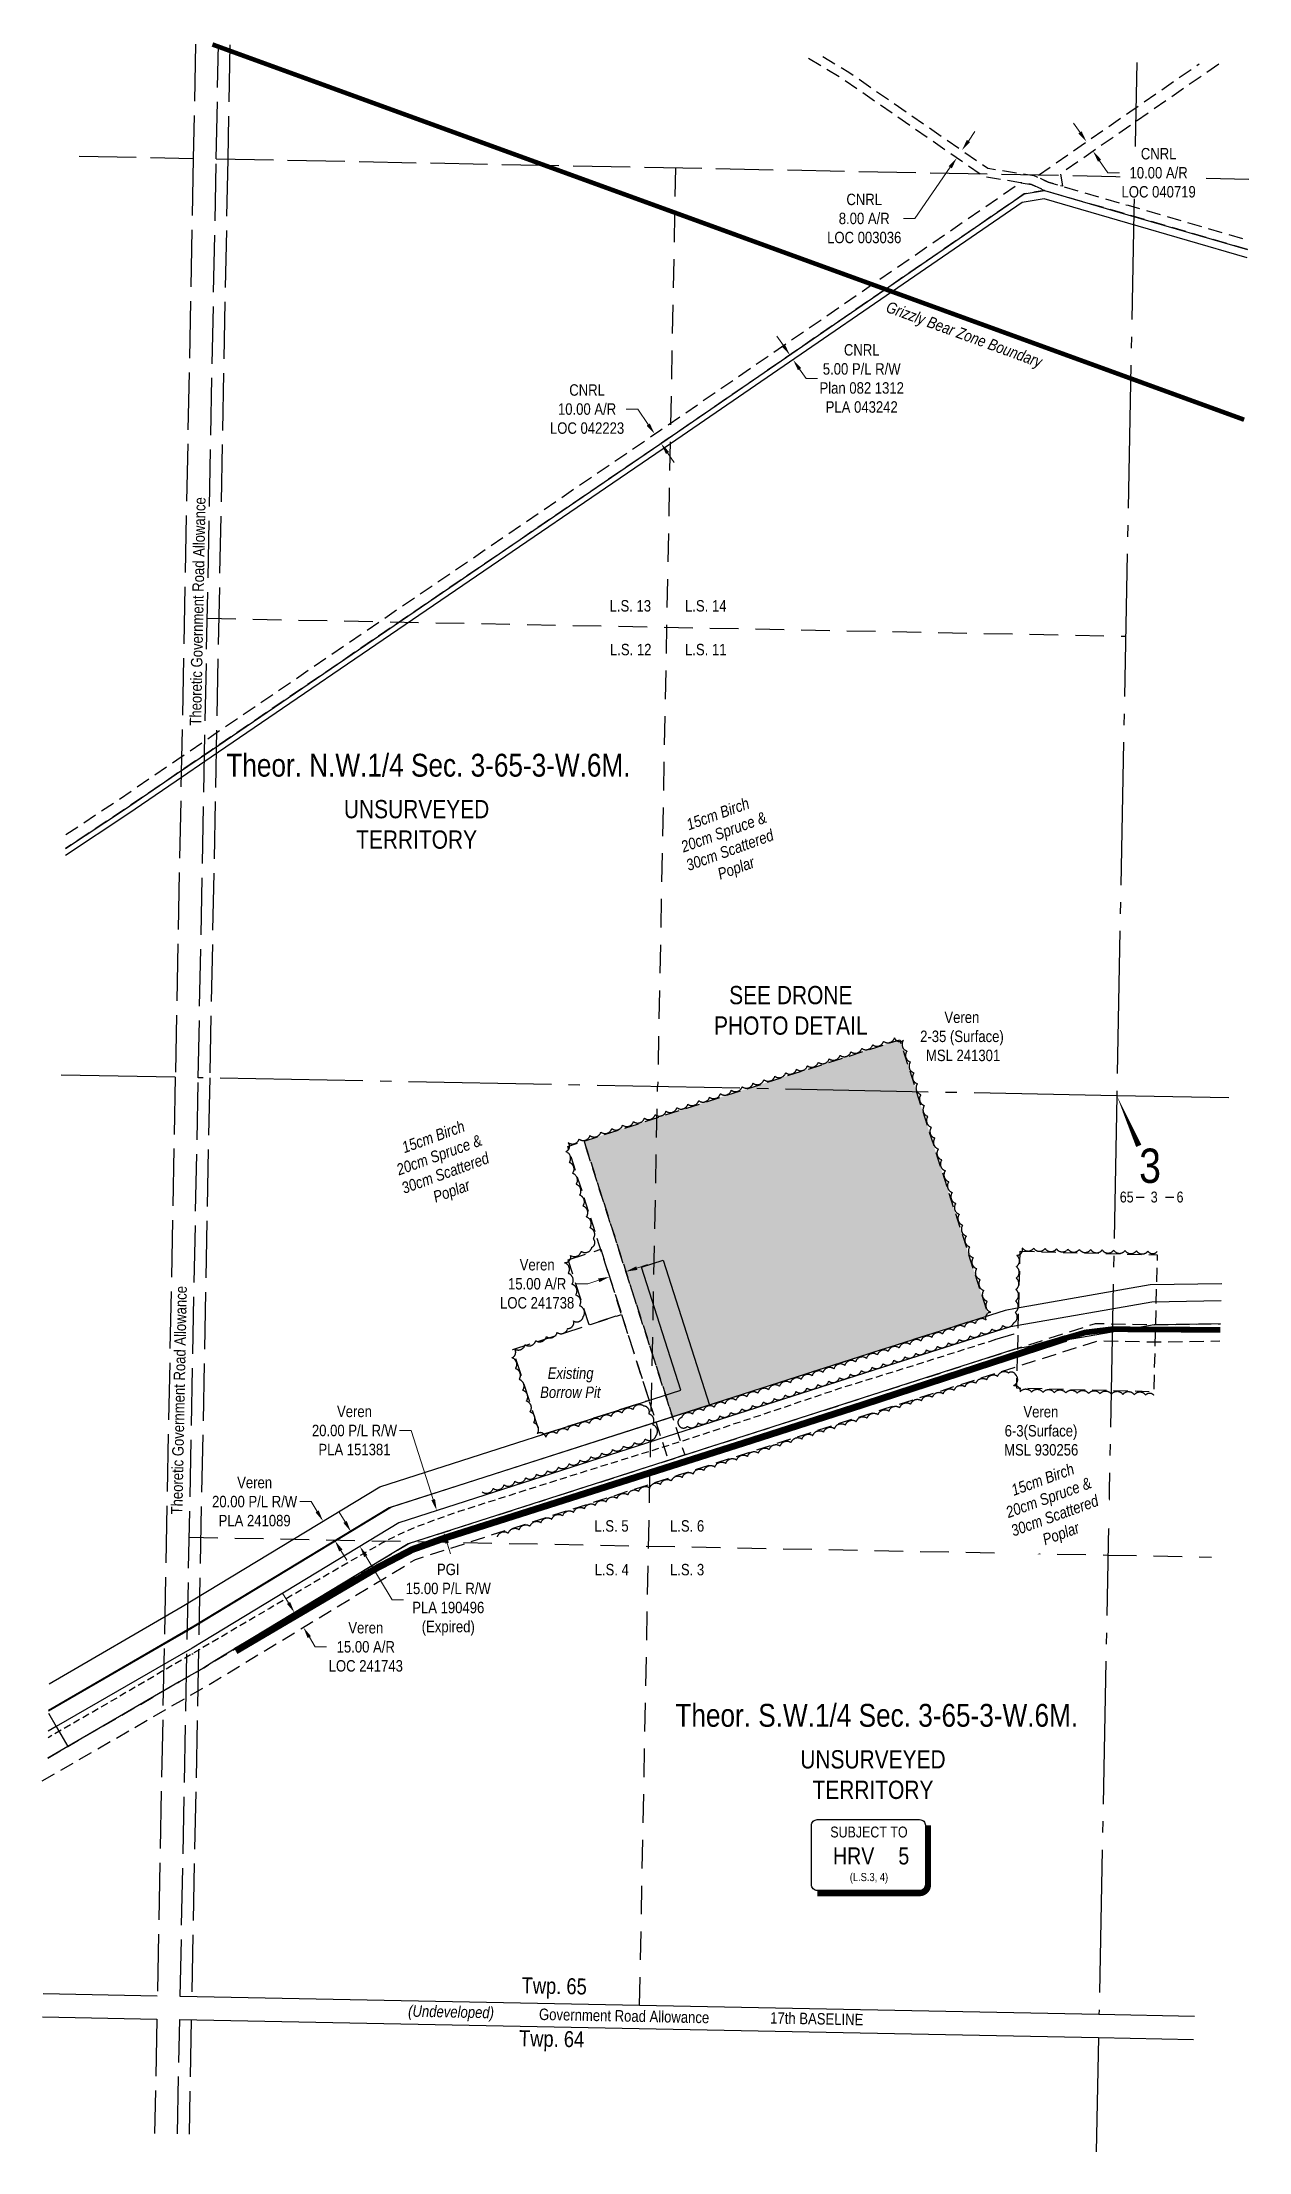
# Model space of a CAD drawing. Extents: x 409359 to 413308, y 6049791 to 6053589.
# Drawn here: x 410857 to 411913, y 6049791 to 6051637 of the extents above; entities that cross this region are included whole.
import ezdxf
from ezdxf.enums import TextEntityAlignment as Align

# ---------------------------------------------------------------- set-up
doc = ezdxf.new("R2010")
doc.units = 0
doc.header["$LTSCALE"] = 5
doc.header["$PDSIZE"] = 0.5
for name, pattern in [('0', [1, 1, 0]), ('DASHDOT2', [12.7, 6.35, -3.175, 0, -3.175]), ('foc-ACCESSROAD', [3.75, 2.5, -1.25]), ('foc-LSD', [8, 5, -3]), ('foc-QUARTERLINE', [33, 25, -3, 2, -3]), ('foc-UNSURVEYED', [12.5, 10, -2.5]), ('HIDDEN2', [4.7625, 3.175, -1.5875]), ('UG_PIPE', [1.875, 1.25, -0.625])]:
    doc.linetypes.add(name, pattern=pattern)
doc.layers.get('Defpoints').update_dxf_attribs({"color": 9})
for name, color, linetype in [('10', 1, 'Continuous'), ('9', 3, 'Continuous'), ('AS-PIPE-AG', 44, 'Continuous'), ('AS-PIPE-UG', 44, 'UG_PIPE'), ('AS-ROADS', 254, 'Continuous'), ('AS-WILDLIFE', 131, 'DASHDOT2'), ('C-AR', 13, 'foc-ACCESSROAD'), ('C-CLOSURE', 7, 'Continuous'), ('C-RW', 13, 'Continuous'), ('C-SYMBOL', 7, 'Continuous'), ('C-WS', 13, 'foc-ACCESSROAD'), ('CG-NOTES', 7, 'Continuous'), ('CTW', 7, 'Continuous'), ('D-TXT', 6, 'Continuous'), ('DAB_APPL', 7, 'Continuous'), ('F-AR', 190, 'foc-ACCESSROAD'), ('F-RW', 190, 'Continuous'), ('L-DETAIL-T', 3, 'Continuous'), ('L-ROAD-T', 7, 'Continuous'), ('L-SEC', 7, 'Continuous'), ('L-SECLBL', 7, 'Continuous'), ('L-SECQ', 8, 'foc-QUARTERLINE'), ('L-SECTION-LSD', 7, 'foc-LSD'), ('L-UNS-T', 3, 'Continuous'), ('L-USEC', 7, 'foc-UNSURVEYED'), ('P-PROPOSED-H', 21, 'Continuous'), ('T-BUSH', 110, '0'), ('T-BUSH-T', 110, 'Continuous'), ('T-EXISTING TFA', 220, 'HIDDEN2'), ('T-EXISTING TFA-T', 220, 'Continuous')]:
    doc.layers.add(name, color=color, linetype=linetype)
for name, color, linetype, lineweight in [('C-AR-T', 13, 'Continuous', 9), ('C-RW-T', 13, 'Continuous', 9), ('C-WS-T', 13, 'Continuous', 9), ('F-AR-T', 190, 'Continuous', 9), ('F-RW-T', 190, 'Continuous', 9), ('T-TEXT', 48, 'Continuous', 18)]:
    doc.layers.add(name, color=color, linetype=linetype, lineweight=lineweight)
doc.styles.add('100L', font='ARIALN.TTF', dxfattribs={"height": 11})
doc.styles.add('175L', font='ARIALN.TTF', dxfattribs={"height": 20})
doc.styles.add('80CG', font='ARIALN.TTF', dxfattribs={"height": 10})
doc.styles.add('80L', font='ARIALN.TTF', dxfattribs={"height": 10})
doc.styles.add('80LS', font='ARIALNI.TTF', dxfattribs={"height": 10})
doc.styles.add('HRV', font='ARIALN.TTF', dxfattribs={"height": 3})
doc.styles.add('SIMPLEX', font='ARIALN.TTF')
doc.dimstyles.new('Compass 5 000', dxfattribs={"dimscale": 5, "dimtxt": 9, "dimasz": 2, "dimexe": 0.2, "dimexo": 0.0625, "dimgap": 0.5, "dimtad": 0, "dimtih": 1, "dimtoh": 1, "dimzin": 0, "dimdsep": 46, "dimtxsty": '80CG', "dimcen": 0.1, "dimse1": 1, "dimse2": 1, "dimclrd": 256, "dimclrt": 256, "dimaunit": 1, "dimadec": 4, "dimazin": 0, "dimtfac": 0.06, "dimtofl": 0, "dimtmove": 0, "dimatfit": 1, "dimfxl": 0.2, "dimtolj": 1, "dimtzin": 0, "dimlwd": -1, "dimarcsym": 0})

msp = doc.modelspace()

# ---------------------------------------------------------------- texts
at = {"layer": 'AS-WILDLIFE', "insert": (411597.295, 6051410.711), "char_height": 9.9956, "attachment_point": 1, "rotation": 340.016893, "style": '80L'}
msp.add_mtext_dynamic_manual_height_columns('\\pi0.63412;{\\fArial Narrow|b0|i1|c0|p34;Grizzly Bear Zone Boundary}', width=144.69754, gutter_width=50, heights=[0], dxfattribs=at)
at = {"layer": 'C-WS-T', "attachment_point": 1, "style": '80L'}
for s, width, insert, char_height in [('\\pi21.459;Veren\\P\\pi0.2103;2-35 (Surface)\\P\\pi5.316;MSL 241301', 72.62387, (411624.931, 6050788.576), 10), ('\\pi29.347;Veren\\P\\pi12.929;6-3(Surface)\\P\\pi12.425;MSL 930256', 88.38859, (411686.204, 6050443.369), 9.9956)]:
    msp.add_mtext_dynamic_manual_height_columns(s, width=width, gutter_width=50, heights=[0], dxfattribs=dict(at, insert=insert, char_height=char_height))
at = {"layer": 'D-TXT', "color": 3, "char_height": 14, "attachment_point": 1, "rotation": 358.876667, "style": '80L'}
for s, insert in [('Twp. 65', (411276.473, 6049943.438)), ('Twp. 64', (411274.213, 6049897.211))]:
    msp.add_mtext_dynamic_manual_height_columns(s, width=101.3954, gutter_width=47.5, heights=[0], dxfattribs=dict(at, insert=insert))
at = {"layer": 'L-DETAIL-T', "insert": (411511.926, 6050789.559), "char_height": 15.99295, "width": 143.16003, "attachment_point": 5, "style": '80CG'}
msp.add_mtext('SEE DRONE PHOTO DETAIL', dxfattribs=at)
at = {"layer": 'L-ROAD-T', "style": '80L'}
for s, rotation, p in [('Theoretic Government Road Allowance', 88.876667, (410976.331, 6050448.486)), ('17th BASELINE', 358.876667, (411534.662, 6049907.17))]:
    msp.add_text(s, height=10, rotation=rotation, dxfattribs=at).set_placement(p, align=Align.MIDDLE_CENTER)
at = {"layer": 'T-BUSH-T', "char_height": 9.9956, "attachment_point": 1, "rotation": 20, "style": '80L'}
for insert in [(411403.563, 6050950.767), (411154.486, 6050668.193)]:
    msp.add_mtext_dynamic_manual_height_columns('\\pi16.853;{\\fArial Narrow|b0|i1|c0|p34;15cm Birch\\P\\pi5.7799;20cm Spruce &\\P\\pi4.4299;30cm Scattered \\P\\pi27.728;Poplar}', width=88.99495, gutter_width=50, heights=[0], dxfattribs=dict(at, insert=insert))
at = {"layer": 'T-EXISTING TFA-T', "insert": (411287.779, 6050477.122), "char_height": 9.9956, "attachment_point": 1, "style": '80L'}
msp.add_mtext_dynamic_manual_height_columns('\\pi11.389;{\\fArial Narrow|b0|i1|c0|p34;Existing \\P\\pi4.7721;Borrow Pit}', width=62.2973, gutter_width=50, heights=[0], dxfattribs=at)
at = {"layer": 'T-TEXT', "style": '80LS'}
msp.add_text('(Undeveloped)', height=10, rotation=358.876667, dxfattribs=at).set_placement((411214.563, 6049913.279), align=Align.MIDDLE_CENTER)

# ---------------------------------------------------------------- blocks, each defined once
blk = doc.blocks.new('*D373')
at = {"layer": 'C-RW-T', "transparency": 16777216}
for p, q in [((411179.5, 6050421.9), (411169.5, 6050421.9)), ((411198.9, 6050361.5), (411179.5, 6050421.9)), ((411211.1, 6050323.4), (411214.2, 6050313.9))]:
    blk.add_line(p, q, dxfattribs=at)
for points in [[(411200.5, 6050362), (411197.3, 6050361), (411202, 6050352)], [(411212.7, 6050323.9), (411209.5, 6050322.9), (411208.1, 6050332.9)]]:
    blk.add_solid(points, dxfattribs=at)
at = {"layer": 'Defpoints', "color": 0, "transparency": 16777216}
for p in [(411521.3, 6050454.3), (411527.4, 6050435.3), (411208.1, 6050332.9)]:
    blk.add_point(p, dxfattribs=at)
at = {"layer": 'C-RW-T', "transparency": 16777216, "insert": (411130, 6050421.9), "char_height": 10, "attachment_point": 5, "style": '80CG'}
blk.add_mtext('\\A1;Veren\\P20.00 P/L R/W\\PPLA 151381', dxfattribs=at)
blk = doc.blocks.new('*D385')
at = {"layer": 'Defpoints', "color": 0, "transparency": 16777216}
for p in [(411390.3, 6051292.3), (411392.8, 6051294), (411395.9, 6051284)]:
    blk.add_point(p, dxfattribs=at)
at = {"layer": 'F-AR-T', "transparency": 16777216}
for p, q in [((411377.9, 6051315.8), (411367.9, 6051315.8)), ((411387.1, 6051302.2), (411377.9, 6051315.8)), ((411404, 6051277.5), (411409.7, 6051269.2))]:
    blk.add_line(p, q, dxfattribs=at)
for points in [[(411388.5, 6051303.2), (411385.8, 6051301.3), (411392.8, 6051294)], [(411405.4, 6051278.4), (411402.7, 6051276.5), (411398.4, 6051285.7)]]:
    blk.add_solid(points, dxfattribs=at)
at = {"layer": 'F-AR-T', "transparency": 16777216, "insert": (411333.6, 6051315.8), "char_height": 10, "attachment_point": 5, "style": '80CG'}
blk.add_mtext('\\A1;CNRL\\P10.00 A/R\\PLOC 042223', dxfattribs=at)
blk = doc.blocks.new('*D386')
at = {"layer": 'Defpoints', "color": 0, "transparency": 16777216}
for p in [(411513.9, 6051359), (411492.4, 6051350.3), (411495.2, 6051346.2)]:
    blk.add_point(p, dxfattribs=at)
at = {"layer": 'F-RW-T', "transparency": 16777216}
for p, q in [((411505.5, 6051371.4), (411499.8, 6051379.6)), ((411519.6, 6051350.8), (411525.3, 6051342.6)), ((411525.3, 6051342.6), (411535.3, 6051342.6))]:
    blk.add_line(p, q, dxfattribs=at)
for points in [[(411506.8, 6051372.4), (411504.1, 6051370.5), (411511.1, 6051363.2)], [(411521, 6051351.7), (411518.2, 6051349.9), (411513.9, 6051359)]]:
    blk.add_solid(points, dxfattribs=at)
at = {"layer": 'F-RW-T', "transparency": 16777216, "insert": (411574, 6051342.6), "char_height": 10, "attachment_point": 5, "style": '80CG'}
blk.add_mtext('\\A1;CNRL\\P5.00 P/L R/W\\PPlan 082 1312\\PPLA 043242', dxfattribs=at)
blk = doc.blocks.new('*D387')
at = {"layer": 'Defpoints', "color": 0, "transparency": 16777216}
for p in [(411653.7, 6051538), (411658.2, 6051544.6), (411661.7, 6051542.2)]:
    blk.add_point(p, dxfattribs=at)
at = {"layer": 'F-AR-T', "transparency": 16777216}
for p, q in [((411667.4, 6051550.4), (411673.1, 6051558.7)), ((411651.5, 6051527.4), (411620.5, 6051482.6)), ((411620.5, 6051482.6), (411610.5, 6051482.6))]:
    blk.add_line(p, q, dxfattribs=at)
for points in [[(411666, 6051551.4), (411668.8, 6051549.5), (411661.7, 6051542.2)], [(411650.1, 6051528.4), (411652.9, 6051526.5), (411657.2, 6051535.6)]]:
    blk.add_solid(points, dxfattribs=at)
at = {"layer": 'F-AR-T', "transparency": 16777216, "insert": (411576.2, 6051482.6), "char_height": 10, "attachment_point": 5, "style": '80CG'}
blk.add_mtext('\\A1;CNRL\\P8.00 A/R\\PLOC 003036', dxfattribs=at)
blk = doc.blocks.new('*D388')
at = {"layer": 'Defpoints', "color": 0, "transparency": 16777216}
for p in [(411792, 6051564.4), (411797.7, 6051556.1), (411770.8, 6051549.7)]:
    blk.add_point(p, dxfattribs=at)
at = {"layer": 'F-AR-T', "transparency": 16777216}
for p, q in [((411765.1, 6051557.9), (411759.4, 6051566.1)), ((411782.2, 6051533.2), (411789.5, 6051522.6)), ((411789.5, 6051522.6), (411799.5, 6051522.6))]:
    blk.add_line(p, q, dxfattribs=at)
for points in [[(411766.5, 6051558.9), (411763.7, 6051557), (411770.8, 6051549.7)], [(411783.6, 6051534.2), (411780.8, 6051532.3), (411776.5, 6051541.5)]]:
    blk.add_solid(points, dxfattribs=at)
at = {"layer": 'F-AR-T', "transparency": 16777216, "insert": (411833.9, 6051522.6), "char_height": 10, "attachment_point": 5, "style": '80CG', "bg_fill": 3, "box_fill_scale": 1.1, "bg_fill_color": 256, "bg_fill_true_color": 13158600, "bg_fill_transparency": 0}
blk.add_mtext('\\A1;CNRL\\P10.00 A/R\\PLOC 040719', dxfattribs=at)
blk = doc.blocks.new('HRV_Box')
blk.add_lwpolyline([(-44.3, 30.3), (45.4, 30.3, -0.414214), (50.4, 25.3), (50.4, -26.8, -0.414214), (45.4, -31.8), (-44.3, -31.8, -0.414214), (-49.3, -26.8), (-49.3, 25.3, -0.414214)], format="xyb", close=True)
at = {"const_width": 5, "flags": 128}
blk.add_lwpolyline([(-44.3, -34.3), (45.4, -34.3, 0.414214), (52.9, -26.8), (52.9, 25.3)], format="xyb", dxfattribs=at)
at = {"layer": 'CTW', "color": 5, "style": '80L'}
blk.add_text('SUBJECT TO', height=9.5, dxfattribs=at).set_placement((1, 11.8), align=Align.BOTTOM_CENTER)
at = {"layer": 'CTW', "color": 3, "style": 'HRV'}
blk.add_text('HRV', height=15, dxfattribs=at).set_placement((-12.4, -1.5), align=Align.MIDDLE_CENTER)
blk.add_attdef('0', text='', height=15, dxfattribs=at).set_placement((31.5, -1.5), align=Align.MIDDLE_CENTER)
at = {"layer": 'CTW', "color": 7, "style": '80L'}
blk.add_attdef('(N.W.1/4 00)', text='', height=7.12, dxfattribs=at).set_placement((1, -25.7), align=Align.BOTTOM_CENTER)
blk = doc.blocks.new('*D459')
at = {"layer": 'C-AR-T', "transparency": 16777216}
for p, q in [((411072.3, 6050271.1), (411067.1, 6050279.6)), ((411090.5, 6050241.1), (411095.6, 6050232.6)), ((411095.6, 6050232.6), (411105.6, 6050232.6))]:
    blk.add_line(p, q, dxfattribs=at)
for points in [[(411073.7, 6050271.9), (411070.9, 6050270.2), (411077.5, 6050262.5)], [(411091.9, 6050242), (411089, 6050240.3), (411085.3, 6050249.7)]]:
    blk.add_solid(points, dxfattribs=at)
at = {"layer": 'Defpoints', "color": 0, "transparency": 16777216}
for p in [(411076.8, 6050262.1), (411084.5, 6050249.2), (411085.3, 6050249.7)]:
    blk.add_point(p, dxfattribs=at)
at = {"layer": 'C-AR-T', "transparency": 16777216, "insert": (411139.9, 6050232.6), "char_height": 10, "attachment_point": 5, "style": '80CG'}
blk.add_mtext('\\A1;Veren\\P15.00 A/R\\PLOC 241743', dxfattribs=at)
blk = doc.blocks.new('*D478')
at = {"layer": 'Defpoints', "color": 0, "transparency": 16777216}
for p in [(411124.3, 6050331.8), (411132.1, 6050319), (411134.7, 6050320.6)]:
    blk.add_point(p, dxfattribs=at)
at = {"layer": 'F-RW-T', "transparency": 16777216}
for p, q in [((411121.8, 6050341.9), (411116.6, 6050350.5)), ((411139.9, 6050312), (411163, 6050273.9)), ((411163, 6050273.9), (411173, 6050273.9))]:
    blk.add_line(p, q, dxfattribs=at)
for points in [[(411123.2, 6050342.8), (411120.3, 6050341.1), (411126.9, 6050333.4)], [(411141.3, 6050312.9), (411138.5, 6050311.2), (411134.7, 6050320.6)]]:
    blk.add_solid(points, dxfattribs=at)
at = {"layer": 'F-RW-T', "transparency": 16777216, "insert": (411212.1, 6050273.9), "char_height": 10, "attachment_point": 5, "style": '80CG'}
blk.add_mtext('\\A1;PGI\\P15.00 P/L R/W\\PPLA 190496\\P(Expired)', dxfattribs=at)
blk = doc.blocks.new('*D479')
at = {"layer": 'C-RW-T', "transparency": 16777216}
for p, q in [((411092.1, 6050359.7), (411082.1, 6050359.7)), ((411097.3, 6050351.2), (411092.1, 6050359.7)), ((411118, 6050317), (411123.2, 6050308.4))]:
    blk.add_line(p, q, dxfattribs=at)
for points in [[(411098.7, 6050352), (411095.9, 6050350.3), (411102.5, 6050342.6)], [(411119.5, 6050317.8), (411116.6, 6050316.1), (411112.9, 6050325.5)]]:
    blk.add_solid(points, dxfattribs=at)
at = {"layer": 'Defpoints', "color": 0, "transparency": 16777216}
for p in [(411102.5, 6050342.6), (411105, 6050344.1), (411115.4, 6050327.1)]:
    blk.add_point(p, dxfattribs=at)
at = {"layer": 'C-RW-T', "transparency": 16777216, "insert": (411042.6, 6050359.7), "char_height": 10, "attachment_point": 5, "style": '80CG'}
blk.add_mtext('\\A1;Veren\\P20.00 P/L R/W\\PPLA 241089', dxfattribs=at)
blk = doc.blocks.new('L-SECLBL')
at = {"layer": '9', "color": 7}
for p, q in [((-5.1, -27.8), (-12.3, -27.8)), ((20.7, -27.8), (13.5, -27.8))]:
    blk.add_line(p, q, dxfattribs=at)
at = {"layer": '10', "color": 2, "style": 'SIMPLEX'}
blk.add_attdef('SEC', text='', height=30, dxfattribs=at).set_placement((0, 0), align=Align.MIDDLE)
at = {"layer": '10', "color": 5, "style": '80L'}
blk.add_attdef('TWP', text='', height=9.5, dxfattribs=at).set_placement((-14.4, -27.4), align=Align.MIDDLE_RIGHT)
blk.add_attdef('RGE', text='', height=9.5, dxfattribs=at).set_placement((3.6, -27.4), align=Align.MIDDLE_CENTER)
blk.add_attdef('MER', text='', height=9.5, dxfattribs=at).set_placement((23.2, -27.4), align=Align.MIDDLE_LEFT)
blk = doc.blocks.new('*D538')
at = {"layer": 'C-AR-T', "transparency": 16777216}
for p, q in [((411377.1, 6050564.1), (411386.6, 6050567.1)), ((411334.3, 6050550.3), (411324.3, 6050550.3)), ((411343.8, 6050553.4), (411334.3, 6050550.3))]:
    blk.add_line(p, q, dxfattribs=at)
for points in [[(411376.6, 6050565.6), (411377.6, 6050562.5), (411367.6, 6050561)], [(411343.3, 6050555), (411344.3, 6050551.8), (411353.3, 6050556.4)]]:
    blk.add_solid(points, dxfattribs=at)
at = {"layer": 'Defpoints', "color": 0, "transparency": 16777216}
for p in [(411351.7, 6050561.3), (411366, 6050565.8), (411353.3, 6050556.4)]:
    blk.add_point(p, dxfattribs=at)
at = {"layer": 'C-AR-T', "transparency": 16777216, "insert": (411289.9, 6050550.3), "char_height": 10, "attachment_point": 5, "style": '80CG'}
blk.add_mtext('\\A1;Veren\\P15.00 A/R\\PLOC 241738', dxfattribs=at)

# ---------------------------------------------------------------- dimensions: what is measured, and where the dimension line sits
at = {"layer": 'C-AR-T'}
for p1, p2, distance, text, picture, middle in [((411366.026, 6050565.846), (411351.75, 6050561.263), 5.085, 'Veren\\P15.00 A/R\\PLOC 241738', '*D538', (411289.947, 6050550.309)), ((411076.751, 6050262.054), (411084.524, 6050249.233), 0.873, 'Veren\\P15.00 A/R\\PLOC 241743', '*D459', (411139.939, 6050232.583))]:
    dim = msp.add_aligned_dim(p1=p1, p2=p2, distance=distance, text=text, dimstyle='Compass 5 000', dxfattribs=at)
    dim.commit()
    dim.dimension.update_dxf_attribs({"geometry": picture, "text_midpoint": middle})
at = {"layer": 'C-RW-T'}
dim = msp.add_aligned_dim(p1=(411115.392, 6050327.05), p2=(411105.028, 6050344.145), distance=2.957, text='Veren\\P20.00 P/L R/W\\PPLA 241089', dimstyle='Compass 5 000', dxfattribs=at)
dim.commit()
dim.dimension.update_dxf_attribs({"geometry": '*D479', "text_midpoint": (411042.591, 6050359.714)})
at = {"layer": 'F-AR-T'}
for base, p1, p2, angle, text, picture, middle in [((411661.722, 6051542.216), (411653.682, 6051538.048), (411658.233, 6051544.629), 55.334624, 'CNRL\\P8.00 A/R\\PLOC 003036', '*D387', (411576.173, 6051482.57)), ((411392.764, 6051293.987), (411395.933, 6051284.045), (411390.301, 6051292.308), 124.283579, 'CNRL\\P10.00 A/R\\PLOC 042223', '*D385', (411333.581, 6051315.817))]:
    dim = msp.add_linear_dim(base=base, p1=p1, p2=p2, angle=angle, text=text, dimstyle='Compass 5 000', dxfattribs=at)
    dim.commit()
    dim.dimension.update_dxf_attribs({"geometry": picture, "text_midpoint": middle, "dimtype": 161})
at = {"layer": 'F-RW-T'}
for base, p1, p2, angle, text, picture, middle in [((411513.949, 6051359.046), (411492.402, 6051350.303), (411495.234, 6051346.184), 304.500365, 'CNRL\\P5.00 P/L R/W\\PPlan 082 1312\\PPLA 043242', '*D386', (411573.981, 6051342.564)), ((411134.721, 6050320.577), (411124.345, 6050331.821), (411132.118, 6050318.999), 301.226795, 'PGI\\P15.00 P/L R/W\\PPLA 190496\\P(Expired)', '*D478', (411212.108, 6050273.897))]:
    dim = msp.add_linear_dim(base=base, p1=p1, p2=p2, angle=angle, text=text, dimstyle='Compass 5 000', dxfattribs=at)
    dim.commit()
    dim.dimension.update_dxf_attribs({"geometry": picture, "text_midpoint": middle, "dimtype": 161})

# ---------------------------------------------------------------- hatches: boundary and pattern name
at = {"layer": 'P-PROPOSED-H'}
h = msp.add_hatch(color=256, dxfattribs=at)
h.dxf.hatch_style = 1
h.paths.add_polyline_path([(411330.928, 6050675.188), (411607.25, 6050763.886), (411684.773, 6050522.376), (411580.168, 6050488.969), (411408.401, 6050433.833)])

# ---------------------------------------------------------------- linework, layer by layer
at = {"layer": 'AS-PIPE-AG', "flags": 128}
msp.add_lwpolyline([(411690.477, 6050501.484), (411690.477, 6050501.484), (411707.364, 6050506.563), (411707.364, 6050506.563)], dxfattribs=at)
at = {"layer": 'AS-PIPE-UG', "flags": 128}
msp.add_lwpolyline([(411690.543, 6050501.266), (411690.543, 6050501.266), (411622.466, 6050479.663), (411622.466, 6050479.663), (411554.578, 6050458.635), (411554.578, 6050458.635), (411487.286, 6050435.821), (411487.286, 6050435.821), (411412.038, 6050411.079), (411412.038, 6050411.079), (411340.33, 6050388.725), (411340.33, 6050388.725), (411257.272, 6050362.47), (411257.272, 6050362.47), (411221.35, 6050350.946), (411221.35, 6050350.946), (411206.775, 6050345.921), (411206.775, 6050345.921), (411199.154, 6050343.175), (411199.154, 6050343.175), (411185.619, 6050338.098), (411185.619, 6050338.098), (411173.7, 6050333.099), (411173.7, 6050333.099), (411164.409, 6050328.706), (411164.409, 6050328.706), (411154.065, 6050323.276), (411154.065, 6050323.276), (411138.259, 6050314.407), (411138.259, 6050314.407), (411124.361, 6050306.303), (411124.361, 6050306.303), (411055.194, 6050266.006), (411055.194, 6050266.006), (410988.133, 6050226.591), (410988.133, 6050226.591), (410908.518, 6050180.006), (410908.518, 6050180.006), (410861.835, 6050153.057)], dxfattribs=at)
at = {"layer": 'AS-ROADS', "flags": 128}
for points, const_width in [([(411752.912, 6050502.588), (411752.912, 6050502.588), (411571.426, 6050443.37), (411571.426, 6050443.37), (411471.78, 6050411.371), (411471.78, 6050411.371), (411208.867, 6050327.814), (411208.867, 6050327.814), (411180.71, 6050317.815), (411180.71, 6050317.815), (411149.857, 6050301.77), (411149.857, 6050301.77), (411026.04, 6050228.972), (411026.04, 6050228.972)], 6), ([(411887.777, 6050510.051), (411811.843, 6050510.429), (411794.18, 6050510.716), (411769.529, 6050507.724), (411725.928, 6050494.999), (411712.998, 6050489.865), (411687.534, 6050481.559)], 4.998)]:
    msp.add_lwpolyline(points, dxfattribs=dict(at, const_width=const_width))
at = {"layer": 'AS-WILDLIFE', "const_width": 4, "flags": 128}
msp.add_lwpolyline([(411005.682, 6051634.914), (411908.743, 6051306.529)], dxfattribs=at)
at = {"layer": 'C-AR', "flags": 128}
msp.add_lwpolyline([(411419.093, 6050400.523), (411404.817, 6050395.941), (411316.652, 6050670.606), (411330.928, 6050675.188)], close=True, dxfattribs=at)
for points in [[(410861.488, 6050135.347), (410879.026, 6050145.491), (410976.672, 6050201.976), (410998.102, 6050214.371), (411007.812, 6050220.259), (411177.088, 6050322.885), (411409.071, 6050397.306), (411590.836, 6050455.651), (411707.892, 6050493.035), (411778.655, 6050515.634), (411829.884, 6050514.439), (411887.975, 6050515.314)], [(410856.651, 6050115.228), (410886.533, 6050132.513), (410984.18, 6050188.998), (411005.743, 6050201.47), (411015.585, 6050207.438), (411183.351, 6050309.148), (411413.651, 6050383.029), (411595.408, 6050441.372), (411712.454, 6050478.752), (411780.82, 6050500.586), (411829.822, 6050499.443), (411887.411, 6050500.31)]]:
    msp.add_lwpolyline(points, dxfattribs=at)
at = {"layer": 'C-CLOSURE', "flags": 128}
msp.add_lwpolyline([(411797.274, 6050714.935, 0, 4.998, 0), (411816.511, 6050671.087, 0, 0, 0)], format="xyseb", dxfattribs=at)
at = {"layer": 'C-RW', "flags": 128}
for points in [[(410862.762, 6050200.299), (410979.298, 6050267.92), (411152.123, 6050372.697), (411415.71, 6050457.184), (411381.155, 6050564.823), (411400.189, 6050570.934), (411440.858, 6050444.252), (411160.471, 6050354.38), (410989.498, 6050250.725), (410862.303, 6050176.92)], [(411888.726, 6050535.319), (411827.994, 6050534.404), (411711.07, 6050513.89), (411703.1, 6050512.49), (411584.74, 6050474.69), (411402.961, 6050416.34), (411168.739, 6050341.201), (410997.448, 6050237.354), (410987.913, 6050231.573), (410966.663, 6050219.281), (410869.016, 6050162.796), (410861.946, 6050158.706)], [(411887.975, 6050515.314), (411829.884, 6050514.439), (411714.525, 6050494.2), (411707.892, 6050493.035), (411590.836, 6050455.651), (411409.071, 6050397.306), (411177.088, 6050322.885), (411007.812, 6050220.259), (410998.102, 6050214.371), (410976.672, 6050201.976), (410879.026, 6050145.491), (410861.488, 6050135.347)]]:
    msp.add_lwpolyline(points, dxfattribs=at)
at = {"layer": 'C-WS', "flags": 128}
for points in [[(411330.928, 6050675.188), (411607.25, 6050763.886), (411684.773, 6050522.376), (411580.168, 6050488.969), (411408.401, 6050433.833)], [(411712.72, 6050578.79), (411832.62, 6050575.74), (411829.58, 6050455.83), (411709.67, 6050458.88)]]:
    msp.add_lwpolyline(points, close=True, dxfattribs=at)
at = {"layer": 'DAB_APPL', "flags": 128}
msp.add_lwpolyline([(410862.255, 6050174.482), (410869.02, 6050162.775), (410879.026, 6050145.46), (410861.487, 6050135.325)], dxfattribs=at)
at = {"layer": 'F-AR', "flags": 128}
for points in [[(411911.638, 6051455.553), (411807.056, 6051485.876), (411734.121, 6051507.024), (411722.741, 6051512.419), (411712.891, 6051513.973), (411681.295, 6051518.955), (411680.46, 6051519.528), (411558.428, 6051603.927), (411523.918, 6051624.753)], [(411539.913, 6051624.439), (411562.777, 6051610.641), (411684.35, 6051526.568), (411724.733, 6051520.201), (411726.838, 6051519.234), (411728.252, 6051518.582), (411737.279, 6051514.436), (411749.819, 6051510.799), (411807.217, 6051494.158), (411911.799, 6051463.835)], [(411886.445, 6051617.644), (411808.567, 6051563.667), (411748.047, 6051521.721), (411748.621, 6051518.179), (411749.819, 6051510.799), (411737.279, 6051514.436), (411728.252, 6051518.582), (411726.838, 6051519.234), (411808.807, 6051576.037), (411869.332, 6051617.98)], [(410877.334, 6050943.471), (410923.19, 6050973.862), (410974.375, 6051008.757), (411004.952, 6051029.602), (411398.2, 6051297.693), (411712.891, 6051513.973), (411722.741, 6051512.419), (411734.113, 6051507.027), (411716.266, 6051504.16), (411403.845, 6051289.439), (411004.711, 6051017.337), (410974.135, 6050996.491), (410928.766, 6050965.562), (410877.095, 6050931.293)]]:
    msp.add_lwpolyline(points, dxfattribs=at)
at = {"layer": 'F-RW', "flags": 128}
for points in [[(411911.498, 6051448.306), (411806.915, 6051478.629), (411733.67, 6051499.866), (411714.319, 6051496.759), (411406.667, 6051285.313), (411004.591, 6051011.203), (410974.014, 6050990.357), (410931.554, 6050961.41), (410876.976, 6050925.214)], [(410877.095, 6050931.293), (410928.766, 6050965.562), (410974.135, 6050996.491), (411004.711, 6051017.337), (411403.845, 6051289.439), (411716.266, 6051504.16), (411734.121, 6051507.024), (411807.056, 6051485.876), (411911.638, 6051455.553)], [(411889.29, 6050550.322), (411826.577, 6050549.378), (411708.479, 6050528.658), (411699.506, 6050527.082), (411580.168, 6050488.969), (411398.379, 6050430.616), (411162.476, 6050354.938), (410989.675, 6050250.175), (410980.272, 6050244.474), (410959.155, 6050232.259), (410862.289, 6050176.226)], [(411888.726, 6050535.319), (411827.994, 6050534.404), (411711.07, 6050513.89), (411703.1, 6050512.49), (411584.74, 6050474.69), (411402.961, 6050416.34), (411168.739, 6050341.201), (410997.448, 6050237.354), (410987.913, 6050231.573), (410966.663, 6050219.281), (410869.016, 6050162.796), (410861.946, 6050158.706)]]:
    msp.add_lwpolyline(points, dxfattribs=at)
at = {"layer": 'L-SEC', "flags": 128}
for points in [[(410957.376, 6049926.922), (410857.439, 6049928.882)], [(411781.65, 6049910.76), (410977.481, 6049926.528)], [(410857.045, 6049908.778), (410956.982, 6049906.818)], [(410977.086, 6049906.424), (411781.259, 6049890.655)], [(411865.207, 6049909.121), (411781.65, 6049910.76)], [(411781.259, 6049890.655), (411864.452, 6049889.024)]]:
    msp.add_lwpolyline(points, dxfattribs=at)
at = {"layer": 'L-SECQ', "flags": 128}
for points in [[(411814.84, 6051619.048), (411812.899, 6051519.111)], [(411812.899, 6051519.111), (411797.274, 6050714.935)], [(410973.145, 6050731.095), (410873.208, 6050733.055)], [(411797.274, 6050714.935), (410993.249, 6050730.701)], [(411797.274, 6050714.935), (411781.65, 6049910.76)], [(411895.4, 6050713.011), (411797.274, 6050714.935)], [(411781.259, 6049890.655), (411779.318, 6049790.718)]]:
    msp.add_lwpolyline(points, dxfattribs=at)
at = {"layer": 'L-SECTION-LSD', "flags": 128}
for points in [[(411410.958, 6051526.992), (411395.334, 6050722.817)], [(411001.133, 6051132.787), (411805.089, 6051117.167)], [(411379.565, 6049918.644), (411395.334, 6050722.817)], [(410985.365, 6050328.615), (411789.465, 6050312.992)], [(411789.465, 6050312.992), (411880.308, 6050311.194)]]:
    msp.add_lwpolyline(points, dxfattribs=at)
at = {"layer": 'L-USEC', "flags": 128}
for points in [[(410990.873, 6051635.205), (410988.913, 6051535.268)], [(411009.018, 6051534.874), (411010.977, 6051634.811)], [(411021.034, 6051634.613), (411019.074, 6051534.677)], [(410888.977, 6051537.228), (410988.913, 6051535.268)], [(410988.913, 6051535.268), (410973.145, 6050731.095)], [(410993.249, 6050730.701), (411009.018, 6051534.874)], [(411019.074, 6051534.677), (411003.306, 6050730.504)], [(411009.018, 6051534.874), (411812.899, 6051519.111)], [(411812.899, 6051519.111), (411912.835, 6051517.151)], [(410973.145, 6050731.095), (410957.376, 6049926.922)], [(410977.481, 6049926.528), (410993.249, 6050730.701)], [(411003.306, 6050730.504), (410987.537, 6049926.331)], [(410956.982, 6049906.818), (410955.022, 6049806.881)], [(410975.127, 6049806.487), (410977.086, 6049906.424)], [(410987.143, 6049906.227), (410985.183, 6049806.29)]]:
    msp.add_lwpolyline(points, dxfattribs=at)
at = {"layer": 'T-BUSH', "flags": 128}
for points in [[(411241.885, 6050368.245, 0.52056705), (411251.394, 6050371.325, 0.52056705), (411260.903, 6050374.406, 0.52056705), (411270.412, 6050377.486, 0.52056705), (411279.921, 6050380.566, 0.52056705), (411289.431, 6050383.646, 0.52056705), (411298.94, 6050386.727, 0.52056705), (411308.449, 6050389.807, 0.52056705), (411317.958, 6050392.887, 0.52056705), (411327.467, 6050395.967, 0.52056705), (411336.976, 6050399.048, 0.52056705), (411346.485, 6050402.128, 0.52056705), (411355.995, 6050405.208, 0.52056705), (411365.504, 6050408.288, 0.52056705), (411375.013, 6050411.369, 0.52056705), (411384.522, 6050414.449, 0.52056705), (411394.031, 6050417.529, 0.52056705), (411390.921, 6050426.991, 0.52056705), (411387.766, 6050436.476, 0.52056705), (411383.257, 6050443.308, 0.52056705), (411373.724, 6050440.303, 0.52056705), (411364.191, 6050437.297, 0.52056705), (411354.658, 6050434.291, 0.52056705), (411345.125, 6050431.286, 0.52056705), (411335.592, 6050428.28, 0.52056705), (411326.059, 6050425.275, 0.52056705), (411316.526, 6050422.269, 0.52056705), (411306.993, 6050419.263, 0.52056705), (411297.46, 6050416.258, 0.52056705), (411290.008, 6050419.28, 0.52056705), (411286.827, 6050428.756, 0.52056705), (411283.646, 6050438.232, 0.52056705), (411280.465, 6050447.708, 0.52056705), (411277.284, 6050457.184, 0.52056705), (411274.103, 6050466.66, 0.52056705), (411270.922, 6050476.135, 0.52056705), (411267.74, 6050485.611, 0.52056705), (411270.024, 6050493.44, 0.52056705), (411279.362, 6050497.005, 0.52056705), (411288.701, 6050500.57, 0.52056705), (411298.039, 6050504.135, 0.52056705), (411307.377, 6050507.699, 0.52056705), (411316.715, 6050511.264, 0.52056705), (411321.732, 6050517.795, 0.52056705), (411330.232, 6050521.641, 0.52056705), (411326.936, 6050531.077, 0.52056705), (411323.64, 6050540.514, 0.52056705), (411320.344, 6050549.951, 0.52056705), (411317.049, 6050559.387, 0.52056705), (411313.753, 6050568.824, 0.52056705), (411319.171, 6050575.16, 0.52056705), (411328.512, 6050578.718, 0.52056705), (411337.853, 6050582.276, 0.52056705), (411339.039, 6050589.778, 0.52056705), (411336.028, 6050599.31, 0.52056705), (411333.017, 6050608.841, 0.52056705), (411330.006, 6050618.372, 0.52056705), (411326.996, 6050627.904, 0.52056705), (411323.985, 6050637.435, 0.52056705), (411320.974, 6050646.967, 0.52056705), (411317.963, 6050656.498, 0.52056705), (411314.953, 6050666.029, 0.52056705), (411317.113, 6050673.903, 0.52056705), (411326.63, 6050676.958, 0.52056705), (411336.147, 6050680.013, 0.52056705), (411345.665, 6050683.068, 0.52056705), (411355.182, 6050686.123, 0.52056705), (411364.699, 6050689.178, 0.52056705), (411374.217, 6050692.233, 0.52056705), (411383.734, 6050695.288, 0.52056705), (411393.251, 6050698.343, 0.52056705), (411402.769, 6050701.398, 0.52056705), (411412.286, 6050704.453, 0.52056705), (411421.803, 6050707.508, 0.52056705), (411431.32, 6050710.563, 0.52056705), (411440.838, 6050713.618, 0.52056705), (411450.355, 6050716.673, 0.52056705), (411459.872, 6050719.728, 0.52056705), (411469.39, 6050722.783, 0.52056705), (411478.907, 6050725.838, 0.52056705), (411488.424, 6050728.893, 0.52056705), (411497.942, 6050731.948, 0.52056705), (411507.459, 6050735.003, 0.52056705), (411516.976, 6050738.058, 0.52056705), (411526.493, 6050741.113, 0.52056705), (411536.011, 6050744.168, 0.52056705), (411545.528, 6050747.223, 0.52056705), (411555.045, 6050750.278, 0.52056705), (411564.563, 6050753.333, 0.52056705), (411574.08, 6050756.388, 0.52056705), (411583.597, 6050759.443, 0.52056705), (411593.115, 6050762.498, 0.52056705), (411602.632, 6050765.553, 0.52056705), (411610.532, 6050763.472, 0.52056705), (411613.587, 6050753.955, 0.52056705), (411616.642, 6050744.437, 0.52056705), (411619.697, 6050734.92, 0.52056705), (411622.752, 6050725.403, 0.52056705), (411625.807, 6050715.885, 0.52056705), (411628.862, 6050706.368, 0.52056705), (411631.917, 6050696.851, 0.52056705), (411634.972, 6050687.333, 0.52056705), (411638.027, 6050677.816, 0.52056705), (411641.082, 6050668.299, 0.52056705), (411644.137, 6050658.782, 0.52056705), (411647.192, 6050649.264, 0.52056705), (411650.247, 6050639.747, 0.52056705), (411653.302, 6050630.23, 0.52056705), (411656.357, 6050620.712, 0.52056705), (411659.412, 6050611.195, 0.52056705), (411662.467, 6050601.678, 0.52056705), (411665.522, 6050592.16, 0.52056705), (411668.577, 6050582.643, 0.52056705), (411671.632, 6050573.126, 0.52056705), (411674.687, 6050563.608, 0.52056705), (411677.742, 6050554.091, 0.52056705), (411680.797, 6050544.574, 0.52056705), (411683.852, 6050535.057, 0.52056705), (411686.907, 6050525.539, 0.52056705), (411682.903, 6050518.629, 0.52056705), (411673.384, 6050515.579, 0.52056705), (411663.865, 6050512.529, 0.52056705), (411654.346, 6050509.48, 0.52056705), (411644.827, 6050506.43, 0.52056705), (411635.308, 6050503.38, 0.52056705), (411625.789, 6050500.331, 0.52056705), (411616.27, 6050497.281, 0.52056705), (411606.751, 6050494.231, 0.52056705), (411597.232, 6050491.182, 0.52056705), (411587.713, 6050488.132, 0.52056705), (411578.194, 6050485.082, 0.52056705), (411568.675, 6050482.033, 0.52056705), (411559.156, 6050478.983, 0.52056705), (411549.637, 6050475.933, 0.52056705), (411540.118, 6050472.884, 0.52056705), (411530.599, 6050469.834, 0.52056705), (411521.08, 6050466.784, 0.52056705), (411511.561, 6050463.735, 0.52056705), (411502.042, 6050460.685, 0.52056705), (411492.523, 6050457.635, 0.52056705), (411483.004, 6050454.586, 0.52056705), (411473.485, 6050451.536, 0.52056705), (411463.966, 6050448.486, 0.52056705), (411454.447, 6050445.437, 0.52056705), (411444.928, 6050442.387, 0.52056705), (411435.409, 6050439.337, 0.52056705), (411425.89, 6050436.288, 0.52056705), (411416.371, 6050433.238, 0.52056705), (411413.881, 6050426.573, 0.52056705), (411421.32, 6050425.572, 0.52056705), (411430.841, 6050428.615, 0.52056705), (411440.362, 6050431.658, 0.52056705), (411449.883, 6050434.701, 0.52056705), (411459.404, 6050437.745, 0.52056705), (411468.925, 6050440.788, 0.52056705), (411478.446, 6050443.831, 0.52056705), (411487.967, 6050446.874, 0.52056705), (411497.488, 6050449.918, 0.52056705), (411507.009, 6050452.961, 0.52056705), (411516.531, 6050456.004, 0.52056705), (411526.052, 6050459.047, 0.52056705), (411535.573, 6050462.091, 0.52056705), (411545.094, 6050465.134, 0.52056705), (411554.615, 6050468.177, 0.52056705), (411564.136, 6050471.22, 0.52056705), (411573.657, 6050474.264, 0.52056705), (411583.178, 6050477.307, 0.52056705), (411592.699, 6050480.35, 0.52056705), (411602.22, 6050483.393, 0.52056705), (411611.741, 6050486.437, 0.52056705), (411621.262, 6050489.48, 0.52056705), (411630.783, 6050492.523, 0.52056705), (411640.304, 6050495.566, 0.52056705), (411649.825, 6050498.61, 0.52056705), (411659.346, 6050501.653, 0.52056705), (411668.867, 6050504.696, 0.52056705), (411678.389, 6050507.74, 0.52056705), (411687.91, 6050510.783, 0.52056705), (411697.431, 6050513.826, 0.52056705), (411707.108, 6050516.239, 0.52056705), (411708.362, 6050525.369, 0.52056705), (411708.616, 6050535.361, 0.52056705), (411708.87, 6050545.354, 0.52056705), (411709.124, 6050555.346, 0.52056705), (411709.378, 6050565.339, 0.52056705), (411709.632, 6050575.331, 0.52056705), (411714.544, 6050581.743, 0.52056705), (411724.537, 6050581.489, 0.52056705), (411734.529, 6050581.235, 0.52056705), (411744.522, 6050580.981, 0.52056705), (411754.514, 6050580.727, 0.52056705), (411764.506, 6050580.472, 0.52056705), (411774.499, 6050580.218, 0.52056705), (411784.491, 6050579.964, 0.52056705), (411794.483, 6050579.71, 0.52056705), (411804.476, 6050579.456, 0.52056705), (411814.468, 6050579.201, 0.52056705), (411824.46, 6050578.947, 0.52056705), (411832.696, 6050578.738, 0.52056705)], [(411255.159, 6050329.035, -0.52056705), (411264.677, 6050332.086, -0.52056705), (411274.196, 6050335.136, -0.52056705), (411283.714, 6050338.187, -0.52056705), (411293.233, 6050341.238, -0.52056705), (411302.752, 6050344.289, -0.52056705), (411312.27, 6050347.34, -0.52056705), (411321.789, 6050350.391, -0.52056705), (411331.308, 6050353.442, -0.52056705), (411340.826, 6050356.493, -0.52056705), (411350.345, 6050359.544, -0.52056705), (411359.863, 6050362.594, -0.52056705), (411369.382, 6050365.645, -0.52056705), (411378.901, 6050368.696, -0.52056705), (411388.419, 6050371.747, -0.52056705), (411397.938, 6050374.798, -0.52056705), (411407.456, 6050377.849, -0.52056705), (411416.975, 6050380.9, -0.52056705), (411426.494, 6050383.951, -0.52056705), (411436.012, 6050387.001, -0.52056705), (411445.531, 6050390.052, -0.52056705), (411455.05, 6050393.103, -0.52056705), (411464.568, 6050396.154, -0.52056705), (411474.087, 6050399.205, -0.52056705), (411483.605, 6050402.256, -0.52056705), (411493.124, 6050405.307, -0.52056705), (411502.643, 6050408.358, -0.52056705), (411512.161, 6050411.408, -0.52056705), (411521.68, 6050414.459, -0.52056705), (411531.198, 6050417.51, -0.52056705), (411540.717, 6050420.561, -0.52056705), (411550.236, 6050423.612, -0.52056705), (411559.754, 6050426.663, -0.52056705), (411569.273, 6050429.714, -0.52056705), (411578.792, 6050432.765, -0.52056705), (411588.31, 6050435.815, -0.52056705), (411597.829, 6050438.866, -0.52056705), (411607.347, 6050441.917, -0.52056705), (411616.866, 6050444.968, -0.52056705), (411626.385, 6050448.019, -0.52056705), (411635.903, 6050451.07, -0.52056705), (411645.422, 6050454.121, -0.52056705), (411654.941, 6050457.172, -0.52056705), (411664.459, 6050460.222, -0.52056705), (411673.978, 6050463.273, -0.52056705), (411683.496, 6050466.324, -0.52056705), (411693.015, 6050469.375, -0.52056705), (411702.534, 6050472.425, -0.52056705), (411708.351, 6050471.079, -0.52056705), (411706.964, 6050461.18, -0.52056705), (411712.634, 6050455.805, -0.52056705), (411722.627, 6050455.551, -0.52056705), (411732.619, 6050455.297, -0.52056705), (411742.611, 6050455.042, -0.52056705), (411752.604, 6050454.788, -0.52056705), (411762.596, 6050454.534, -0.52056705), (411772.588, 6050454.28, -0.52056705), (411782.581, 6050454.026, -0.52056705), (411792.573, 6050453.772, -0.52056705), (411802.565, 6050453.517, -0.52056705), (411812.558, 6050453.263, -0.52056705), (411822.55, 6050453.009, -0.52056705), (411829.504, 6050452.832, -0.52056705)]]:
    msp.add_lwpolyline(points, format="xyb", dxfattribs=at)
at = {"layer": 'T-EXISTING TFA', "flags": 128}
for points in [[(411316.991, 6050571.436), (411345.544, 6050580.596), (411363.874, 6050523.492), (411335.321, 6050514.332)], [(411268.696, 6050492.958), (411363.874, 6050523.492), (411388.009, 6050448.305), (411292.83, 6050417.772)]]:
    msp.add_lwpolyline(points, close=True, dxfattribs=at)

# ---------------------------------------------------------------- block references
at = {"layer": 'CG-NOTES', "xscale": 0.9995596, "yscale": 0.9995596, "zscale": 0.9995596}
msp.add_blockref('HRV_Box', (411579.341, 6050051.181), dxfattribs=at).add_auto_attribs({'(N.W.1/4 00)': '(L.S.3, 4)', '0': '5'})
at = {"layer": 'L-SECLBL'}
msp.add_blockref('L-SECLBL', (411826.393, 6050653.67), dxfattribs=at).add_auto_attribs({'SEC': '3', 'TWP': '65', 'RGE': '3', 'MER': '6'})

msp.set_redraw_order([(e.dxf.handle, doc.entitydb.next_handle()) for e in msp.query("TEXT MTEXT ATTDEF DIMENSION ARC_DIMENSION")])  # texts and dimensions are drawn at this point

# ---------------------------------------------------------------- next in the draw order: texts
at = {"layer": 'C-SYMBOL', "color": 3, "char_height": 19.99119, "attachment_point": 2, "style": '175L', "bg_fill": 3, "box_fill_scale": 1.1, "bg_fill_color": 256, "bg_fill_transparency": 0}
for s, insert, width in [('Theor. N.W.1/4 Sec. 3-65-3-W.6M.', (411194.745, 6051014.181), 353.82773), ('Theor. S.W.1/4 Sec. 3-65-3-W.6M.', (411587.169, 6050182.709), 352.57317)]:
    msp.add_mtext(s, dxfattribs=dict(at, insert=insert, width=width))
at = {"layer": 'L-ROAD-T', "char_height": 10, "attachment_point": 2, "style": '80L', "bg_fill": 3, "box_fill_scale": 1.1, "bg_fill_color": 256, "bg_fill_transparency": 0}
for s, insert, width, rotation in [('Theoretic Government Road Allowance', (410987.743, 6051138.867), 201.85272, 88.876667), ('Government Road Allowance', (411366.128, 6049914.653), 149.17832, 358.876667)]:
    msp.add_mtext(s, dxfattribs=dict(at, insert=insert, width=width, rotation=rotation))
at = {"layer": 'L-SECTION-LSD', "char_height": 9.9956, "attachment_point": 1, "style": '100L', "bg_fill": 3, "box_fill_scale": 1.5, "bg_fill_color": 256, "bg_fill_transparency": 0}
for s, width, insert in [('\\pi1.9042;L.S. 13', 36.83422, (411351.417, 6051148.661)), ('L.S. 14', 36.9982, (411419.346, 6051148.661)), ('\\pi2.243;L.S. 12', 37.11172, (411351.417, 6051110.393)), ('L.S. 11', 36.4495, (411419.346, 6051110.393)), ('\\pi1.7712;L.S. 5', 30.40114, (411338.262, 6050343.466)), ('L.S. 6', 30.48313, (411406.192, 6050343.466)), ('\\pi1.9986;L.S. 4', 30.53989, (411338.262, 6050305.198)), ('L.S. 3', 30.37591, (411406.192, 6050305.198))]:
    msp.add_mtext_dynamic_manual_height_columns(s, width=width, gutter_width=55, heights=[0], dxfattribs=dict(at, insert=insert))
at = {"layer": 'L-UNS-T', "color": 3, "char_height": 15.99295, "attachment_point": 5, "style": '80L', "bg_fill": 3, "box_fill_scale": 1.1, "bg_fill_color": 256, "bg_fill_transparency": 0}
for insert in [(411184.367, 6050952.297), (411583.837, 6050120.734)]:
    msp.add_mtext_dynamic_manual_height_columns('UNSURVEYED TERRITORY', width=126.41375, gutter_width=47.5, heights=[0], dxfattribs=dict(at, insert=insert))
at = {"layer": 'T-BUSH-T', "insert": (411687.923, 6050368.33), "char_height": 9.9956, "attachment_point": 1, "rotation": 20, "style": '80L', "bg_fill": 2}
msp.add_mtext_dynamic_manual_height_columns('\\pi16.853;{\\fArial Narrow|b0|i1|c0|p34;15cm Birch\\P\\pi5.7799;20cm Spruce &\\P\\pi4.4299;30cm Scattered \\P\\pi27.728;Poplar}', width=88.99495, gutter_width=50, heights=[0], dxfattribs=at)

# ---------------------------------------------------------------- next in the draw order: dimensions: what is measured, and where the dimension line sits
at = {"layer": 'F-AR-T'}
dim = msp.add_linear_dim(base=(411770.796, 6051549.696), p1=(411797.696, 6051556.132), p2=(411791.982, 6051564.378), angle=124.721062, text='CNRL\\P10.00 A/R\\PLOC 040719', dimstyle='Compass 5 000', override={"dimtfill": 1}, dxfattribs=at)
dim.commit()
dim.dimension.update_dxf_attribs({"geometry": '*D388', "text_midpoint": (411833.854, 6051522.647), "dimtype": 161})

# ---------------------------------------------------------------- next in the draw order: dimensions: what is measured, and where the dimension line sits
at = {"layer": 'C-RW-T'}
dim = msp.add_linear_dim(base=(411208.069, 6050332.926), p1=(411521.307, 6050454.332), p2=(411527.411, 6050435.288), angle=287.772642, text='Veren\\P20.00 P/L R/W\\PPLA 151381', dimstyle='Compass 5 000', dxfattribs=at)
dim.commit()
dim.dimension.update_dxf_attribs({"geometry": '*D373', "text_midpoint": (411129.998, 6050421.936), "dimtype": 161})

doc.saveas('drawing.dxf')
